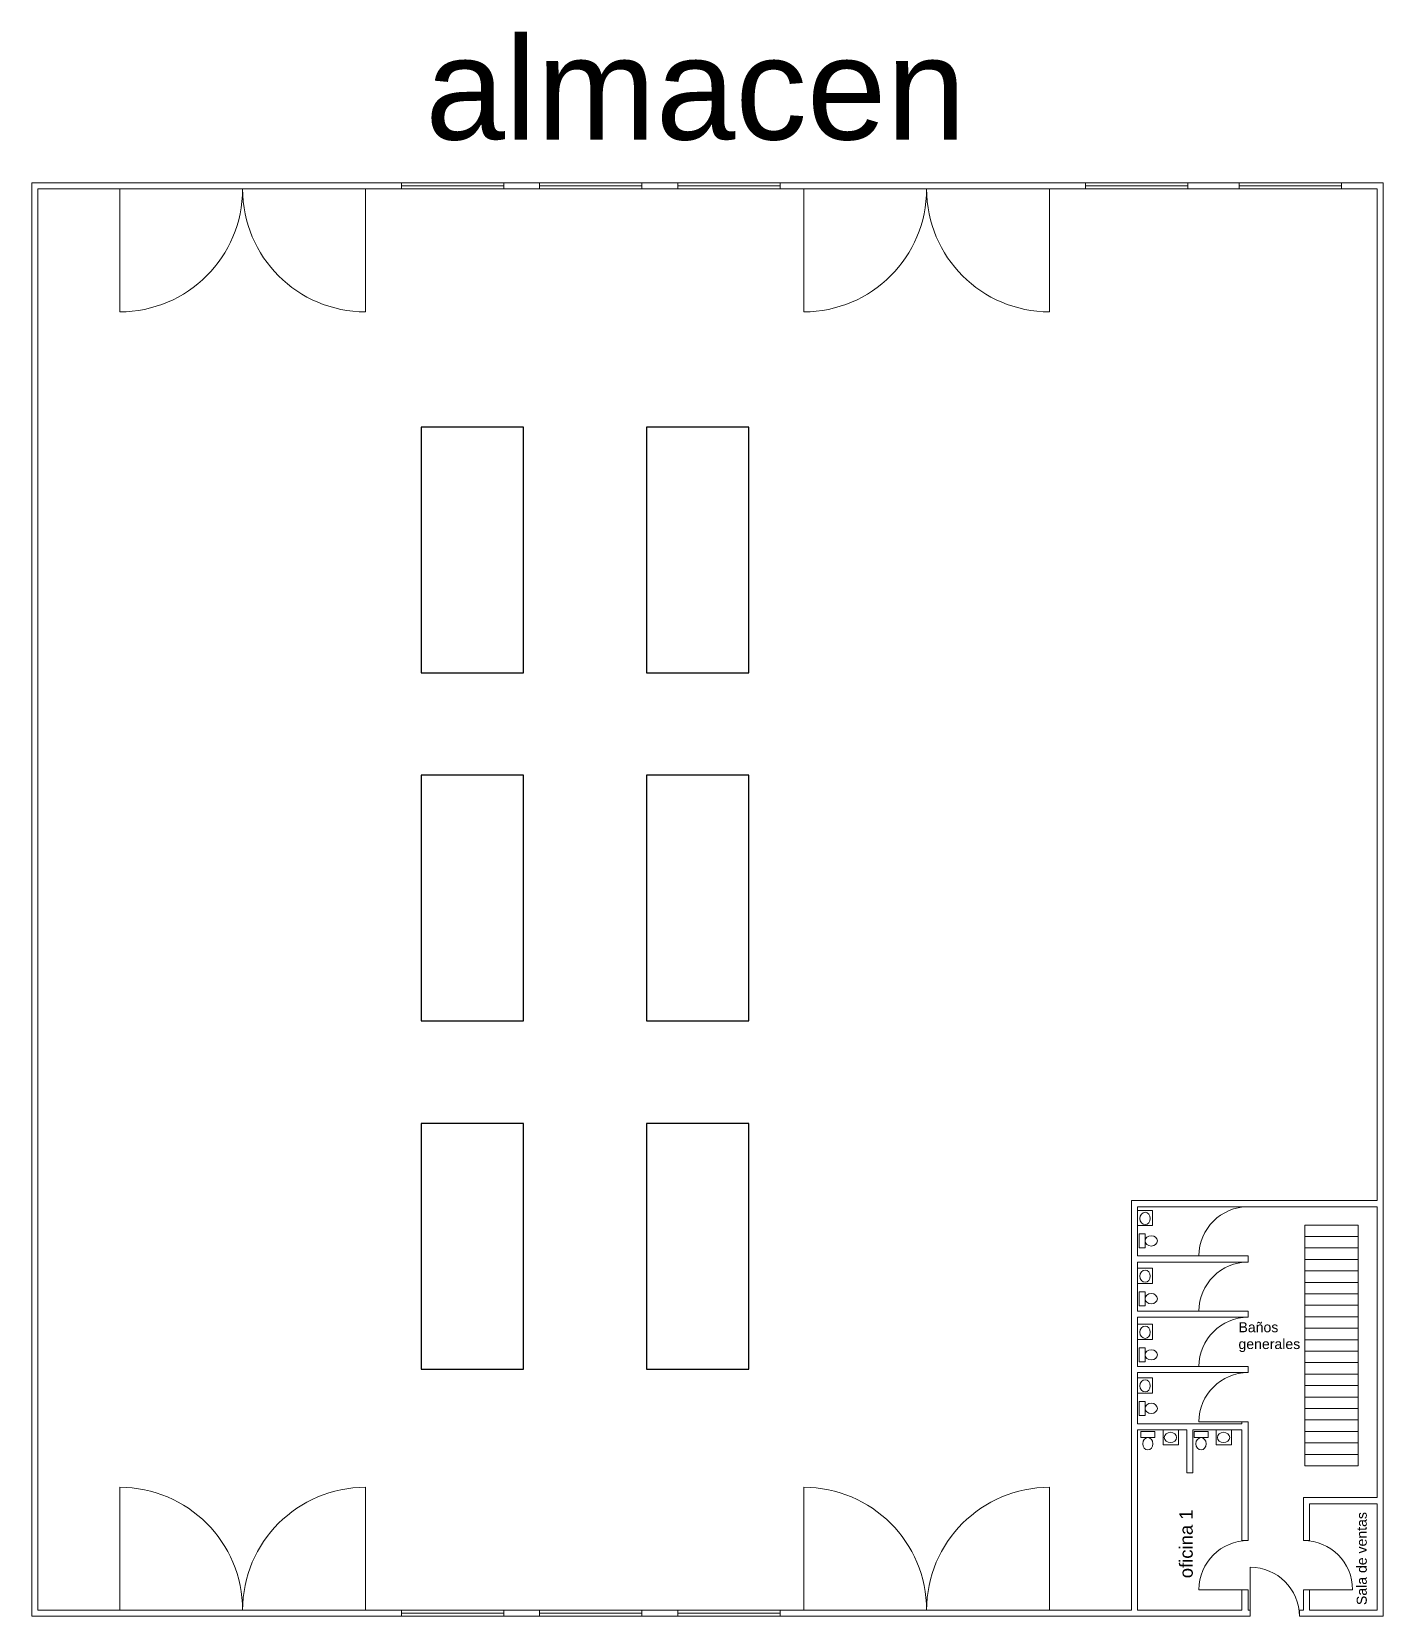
# Model space of a CAD drawing. Header units: millimetres. Extents: x -461 to 1315, y -154 to 152.
# Drawn here: x 560.15 to 593.15, y 26.58 to 65.27 of the extents above; entities that cross this region are included whole.
import ezdxf

# ---------------------------------------------------------------- set-up
doc = ezdxf.new("R2010")
doc.units = ezdxf.units.MM
for name, color, linetype, lineweight in [('A-AREA', 7, 'Continuous', 5), ('A-DOOR', 251, 'Continuous', 13), ('A-FURN', 46, 'Continuous', 13), ('A-GLAZ', 2, 'Continuous', 15), ('A-WALL', 253, 'Continuous', 15), ('C-SSWR', 3, 'Continuous', 13), ('S-STRS', 4, 'Continuous', 13)]:
    doc.layers.add(name, color=color, linetype=linetype, lineweight=lineweight)
doc.layers.add('C-TRAL', color=212, linetype='Continuous')
doc.styles.get("Standard").update_dxf_attribs({"font": 'arial.ttf'})

msp = doc.modelspace()

# ---------------------------------------------------------------- texts
at = {"layer": 'A-AREA', "insert": (569.766, 65.134), "char_height": 2.5, "attachment_point": 1}
msp.add_mtext_dynamic_manual_height_columns('\\pxt10;almacen', width=43.74055, gutter_width=12.5, heights=[0], dxfattribs=at)
at = {"layer": 'A-WALL', "insert": (589.618, 33.758), "char_height": 0.24578, "attachment_point": 1}
msp.add_mtext_dynamic_manual_height_columns('Baños generales', width=2.32677, gutter_width=1.229, heights=[0], dxfattribs=at)
at = {"layer": 'A-WALL', "attachment_point": 1, "rotation": 90}
for s, width, gutter_width, insert, char_height in [('oficina 1', 1.93173, 1.615, (588.178, 27.506), 0.3231), ('Sala de ventas', 2.32677, 1.229, (592.504, 26.851), 0.24578)]:
    msp.add_mtext_dynamic_manual_height_columns(s, width=width, gutter_width=gutter_width, heights=[0], dxfattribs=dict(at, insert=insert, char_height=char_height))

# ---------------------------------------------------------------- linework, layer by layer
at = {"layer": 'A-DOOR'}
for p, q in [((562.304, 61.427), (562.304, 58.427)), ((568.304, 61.427), (568.304, 58.427)), ((579.004, 61.427, 0.038), (579.004, 58.427, 0.038)), ((582.004, 61.427, 0.038), (582.004, 61.427, -2.962)), ((585.004, 61.427), (585.004, 58.427)), ((589.854, 35.377), (588.654, 35.377)), ((589.854, 34.027), (588.654, 34.027)), ((589.854, 32.677), (588.654, 32.677)), ((589.854, 31.327), (588.654, 31.327)), ((562.304, 26.727), (562.304, 29.727)), ((568.304, 26.727), (568.304, 29.727)), ((579.004, 26.727, 0.038), (579.004, 29.727, 0.038)), ((585.004, 26.727), (585.004, 29.727)), ((589.904, 26.577), (589.904, 27.777)), ((589.854, 27.227), (588.654, 27.227)), ((591.204, 27.227), (592.404, 27.227)), ((568.304, 26.727), (569.178, 26.727, 0.045))]:
    msp.add_line(p, q, dxfattribs=at)
for centre, radius, start, end in [((562.304, 61.427), 3, 270, 0), ((568.304, 61.427), 3, 180, 270), ((579.004, 61.427, 0.038), 3, 270, 0), ((585.004, 61.427), 3, 180, 270), ((589.854, 35.377), 1.2, 90, 180), ((589.854, 34.027), 1.2, 90, 180), ((589.854, 32.677), 1.2, 90, 180), ((589.854, 31.327), 1.2, 90, 180), ((562.304, 26.727), 3, 0, 90), ((568.304, 26.727), 3, 90, 180), ((579.004, 26.727, 0.038), 3, 0, 90), ((585.004, 26.727), 3, 90, 180), ((589.854, 27.227), 1.2, 90, 180), ((591.204, 27.227), 1.2, 0, 90), ((589.904, 26.577), 1.2, 0, 90)]:
    msp.add_arc(centre, radius, start, end, dxfattribs=at)
at = {"layer": 'A-FURN'}
for p, q in [((587.52, 36.487), (587.154, 36.487)), ((587.52, 36.115), (587.52, 36.487)), ((587.154, 36.115), (587.52, 36.115)), ((587.52, 35.077), (587.154, 35.077)), ((587.52, 34.704), (587.52, 35.077)), ((587.154, 34.704), (587.52, 34.704)), ((587.52, 33.706), (587.154, 33.706)), ((587.52, 33.334), (587.52, 33.706)), ((587.154, 33.334), (587.52, 33.334)), ((587.52, 32.399), (587.154, 32.399)), ((587.52, 32.026), (587.52, 32.399)), ((587.154, 32.026), (587.52, 32.026)), ((587.779, 31.127), (587.779, 30.761)), ((588.151, 30.761), (588.151, 31.127)), ((589.076, 31.127), (589.076, 30.761)), ((589.449, 30.761), (589.449, 31.127)), ((587.779, 30.761), (588.151, 30.761)), ((589.076, 30.761), (589.449, 30.761))]:
    msp.add_line(p, q, dxfattribs=at)
at = {"layer": 'A-GLAZ'}
for p, q in [((569.179, 61.577, 0), (569.179, 61.427, -0.023)), ((569.179, 61.577, 0), (571.679, 61.577, -0.023)), ((571.679, 61.577, -0.023), (571.679, 61.427, -0.023)), ((572.554, 61.577, 0), (572.554, 61.427, -0.023)), ((572.554, 61.577, 0), (575.054, 61.577, -0.023)), ((575.054, 61.577, -0.023), (575.054, 61.427, -0.023)), ((575.929, 61.577, -0.024), (575.929, 61.427, -0.047)), ((575.929, 61.577, -0.024), (578.429, 61.577, -0.047)), ((578.429, 61.577, -0.047), (578.429, 61.427, -0.047)), ((585.884, 61.427), (585.884, 61.577)), ((585.884, 61.577, -0.001), (588.384, 61.577, -0.024)), ((588.384, 61.577, -0.024), (588.384, 61.427, -0.024)), ((589.634, 61.427), (589.634, 61.577)), ((589.634, 61.577, -0.001), (592.134, 61.577, -0.024)), ((592.134, 61.577, -0.024), (592.134, 61.427, -0.024)), ((568.304, 61.427), (568.304, 61.427)), ((568.304, 61.427), (568.304, 61.427)), ((568.304, 61.427), (568.304, 61.427)), ((569.179, 61.502, -0.011), (571.679, 61.502, -0.011)), ((569.179, 61.427, -0.023), (571.679, 61.427, -0.023)), ((572.554, 61.502, -0.011), (575.054, 61.502, -0.011)), ((572.554, 61.427, -0.023), (575.054, 61.427, -0.023)), ((575.929, 61.502, -0.035), (578.429, 61.502, -0.035)), ((575.929, 61.427, -0.047), (578.429, 61.427, -0.047)), ((585.884, 61.502, -0.013), (588.384, 61.502, -0.013)), ((585.884, 61.427, -0.024), (588.384, 61.427, -0.024)), ((589.634, 61.502, -0.013), (592.134, 61.502, -0.013)), ((589.634, 61.427, -0.024), (592.134, 61.427, -0.024)), ((569.179, 26.727, 0.023), (569.179, 26.577)), ((569.179, 26.727, 0.023), (571.679, 26.727)), ((571.679, 26.727), (571.679, 26.577)), ((572.554, 26.727, 0.023), (572.554, 26.577)), ((572.554, 26.727, 0.023), (575.054, 26.727)), ((575.054, 26.727), (575.054, 26.577)), ((575.929, 26.727, -0.001), (575.929, 26.577, -0.024)), ((575.929, 26.727, -0.001), (578.429, 26.727, -0.024)), ((578.429, 26.727, -0.024), (578.429, 26.577, -0.024)), ((569.179, 26.652, 0.011), (571.679, 26.652, 0.011)), ((569.179, 26.577), (571.679, 26.577)), ((572.554, 26.652, 0.011), (575.054, 26.652, 0.011)), ((572.554, 26.577), (575.054, 26.577)), ((575.929, 26.652, -0.013), (578.429, 26.652, -0.013)), ((575.929, 26.577, -0.024), (578.429, 26.577, -0.024))]:
    msp.add_line(p, q, dxfattribs=at)
at = {"layer": 'A-WALL'}
for p, q in [((593.154, 61.577), (560.154, 61.577)), ((560.154, 61.577), (560.154, 26.577)), ((560.154, 61.577), (560.304, 61.577)), ((593.154, 26.577), (593.154, 61.577)), ((593.004, 61.427), (560.304, 61.427)), ((560.304, 61.427), (560.304, 26.727)), ((593.004, 36.727), (593.004, 61.427)), ((587.004, 26.727), (587.004, 36.727)), ((587.004, 36.727), (593.004, 36.727)), ((587.004, 36.727), (587.004, 36.577)), ((587.004, 36.727), (587.154, 36.727)), ((587.154, 36.577), (593.004, 36.577)), ((587.154, 36.577), (587.154, 35.377)), ((593.004, 29.477), (593.004, 36.577)), ((589.854, 35.377), (587.154, 35.377)), ((587.154, 35.227), (587.154, 34.027)), ((589.854, 35.227), (587.154, 35.227)), ((589.854, 35.227), (589.854, 35.377)), ((589.854, 34.027), (587.154, 34.027)), ((587.154, 33.877), (587.154, 32.677)), ((589.854, 33.877), (587.154, 33.877)), ((589.854, 33.877), (589.854, 34.027)), ((589.854, 32.677), (587.154, 32.677)), ((587.154, 32.527), (587.154, 31.727)), ((589.854, 32.527), (587.154, 32.527)), ((589.854, 32.527), (589.854, 32.677)), ((587.154, 32.452), (587.154, 32.427)), ((587.154, 31.577), (587.154, 31.727)), ((587.154, 31.577), (587.154, 31.277)), ((587.154, 31.277), (587.154, 31.577)), ((587.154, 31.577), (587.154, 31.277)), ((587.154, 31.277), (589.679, 31.277)), ((587.154, 31.127), (587.154, 28.877)), ((588.354, 31.127), (587.154, 31.127)), ((587.154, 26.727), (587.154, 31.127)), ((587.154, 31.127), (587.154, 30.227)), ((588.354, 30.377), (588.354, 31.127)), ((589.704, 31.127), (588.504, 31.127)), ((588.504, 30.377), (588.504, 31.127)), ((589.679, 31.277), (589.704, 31.277)), ((589.704, 31.277), (589.704, 31.327)), ((589.704, 31.327), (589.854, 31.327)), ((589.704, 31.302), (589.704, 31.327)), ((589.704, 31.127), (589.704, 30.227)), ((589.854, 30.227), (589.854, 31.327)), ((588.354, 30.377), (588.354, 30.227)), ((588.354, 30.227), (588.354, 30.077)), ((588.504, 30.377), (588.504, 30.227)), ((588.504, 30.227), (588.504, 30.077)), ((589.704, 28.427), (589.704, 30.227)), ((589.704, 30.227), (589.704, 28.427)), ((589.854, 30.227), (589.854, 28.427)), ((588.354, 30.077), (588.504, 30.077)), ((591.204, 29.327), (591.204, 29.477)), ((591.204, 29.477), (593.004, 29.477)), ((591.204, 29.477), (591.354, 29.477)), ((591.204, 29.027), (591.204, 29.327)), ((591.204, 29.027), (591.204, 28.427)), ((591.354, 29.327), (593.004, 29.327)), ((591.354, 28.727), (591.354, 29.327)), ((593.004, 28.877), (593.004, 29.327)), ((587.154, 28.727), (587.154, 26.727)), ((591.354, 28.727), (591.354, 28.427)), ((593.004, 28.727), (593.004, 28.877)), ((593.004, 26.727), (593.004, 28.727)), ((589.854, 28.427), (589.704, 28.427)), ((591.204, 28.427), (591.354, 28.427)), ((589.704, 26.727), (589.704, 27.227)), ((589.704, 27.227), (589.704, 26.727)), ((589.854, 27.227), (589.704, 27.227)), ((589.854, 27.227), (589.854, 26.727)), ((591.204, 26.727), (591.204, 27.227)), ((591.204, 27.227), (591.354, 27.227)), ((591.354, 27.227), (591.354, 26.727)), ((568.517, 26.727), (560.304, 26.727)), ((568.517, 26.727), (587.004, 26.727)), ((587.154, 26.727), (589.704, 26.727)), ((589.854, 26.727), (589.904, 26.727)), ((589.904, 26.727), (589.854, 26.727)), ((589.854, 26.727), (589.904, 26.727)), ((589.854, 26.727), (589.904, 26.727)), ((589.904, 26.727), (589.904, 26.577)), ((591.104, 26.727), (591.204, 26.727)), ((591.204, 26.727), (591.104, 26.727)), ((591.204, 26.727), (591.104, 26.727)), ((591.104, 26.727), (591.104, 26.577)), ((591.354, 26.727), (593.004, 26.727)), ((593.004, 26.727), (591.354, 26.727)), ((593.004, 26.727), (591.354, 26.727)), ((560.154, 26.577), (589.904, 26.577)), ((591.104, 26.577), (593.154, 26.577))]:
    msp.add_line(p, q, dxfattribs=at)
at = {"layer": 'C-SSWR'}
for points in [[(587.19, 35.571), (587.34, 35.571), (587.34, 35.914), (587.19, 35.914)], [(587.19, 34.161), (587.34, 34.161), (587.34, 34.503), (587.19, 34.503)], [(587.19, 32.79), (587.34, 32.79), (587.34, 33.133), (587.19, 33.133)], [(587.19, 31.482), (587.34, 31.482), (587.34, 31.825), (587.19, 31.825)], [(587.235, 31.091), (587.235, 30.941), (587.578, 30.941), (587.578, 31.091)], [(588.533, 31.091), (588.533, 30.941), (588.876, 30.941), (588.876, 31.091)]]:
    msp.add_lwpolyline(points, close=True, dxfattribs=at)
for centre, major_axis in [((587.337, 36.292), (0, 0.15)), ((587.49, 35.742), (-0.15, 0)), ((587.337, 34.882), (0, 0.15)), ((587.49, 34.332), (-0.15, 0)), ((587.337, 33.511), (0, 0.15)), ((587.49, 32.961), (-0.15, 0)), ((587.337, 32.204), (0, 0.15)), ((587.49, 31.654), (-0.15, 0)), ((587.956, 30.944), (0.15, 0)), ((589.254, 30.944), (0.15, 0)), ((587.406, 30.791), (0, 0.15)), ((588.704, 30.791), (0, 0.15))]:
    msp.add_ellipse(centre, major_axis=major_axis, ratio=0.833333, dxfattribs=at)
at = {"layer": 'C-TRAL'}
for p, q in [((572.165, 55.613, 0.046), (569.665, 55.613, 0.046)), ((569.665, 55.613, 0.046), (569.665, 49.613, 0.046)), ((572.165, 49.613, 0.046), (572.165, 55.613, 0.046)), ((577.665, 55.613, 0.046), (575.165, 55.613, 0.046)), ((575.165, 55.613, 0.046), (575.165, 49.613, 0.046)), ((577.665, 49.613, 0.046), (577.665, 55.613, 0.046)), ((569.665, 49.613, 0.046), (572.165, 49.613, 0.046)), ((575.165, 49.613, 0.046), (577.665, 49.613, 0.046)), ((572.165, 47.113, 0.023), (569.665, 47.113, 0.023)), ((569.665, 47.113, 0.023), (569.665, 41.113, 0.023)), ((572.165, 41.113, 0.023), (572.165, 47.113, 0.023)), ((577.665, 47.113, 0.023), (575.165, 47.113, 0.023)), ((575.165, 47.113, 0.023), (575.165, 41.113, 0.023)), ((577.665, 41.113, 0.023), (577.665, 47.113, 0.023)), ((569.665, 41.113, 0.023), (572.165, 41.113, 0.023)), ((575.165, 41.113, 0.023), (577.665, 41.113, 0.023)), ((572.165, 38.613), (569.665, 38.613)), ((569.665, 38.613), (569.665, 32.613)), ((572.165, 32.613), (572.165, 38.613)), ((577.665, 38.613), (575.165, 38.613)), ((575.165, 38.613), (575.165, 32.613)), ((577.665, 32.613), (577.665, 38.613)), ((569.665, 32.613), (572.165, 32.613)), ((575.165, 32.613), (577.665, 32.613))]:
    msp.add_line(p, q, dxfattribs=at)
at = {"layer": 'S-STRS'}
for p, q in [((592.538, 36.13), (591.238, 36.13)), ((591.238, 36.13), (591.238, 30.25)), ((592.538, 30.25), (592.538, 36.13)), ((591.238, 35.85), (592.538, 35.85)), ((592.538, 35.57), (591.238, 35.57)), ((591.238, 35.29), (592.538, 35.29)), ((592.538, 35.29), (592.538, 35.01)), ((592.538, 35.01), (591.238, 35.01)), ((591.238, 34.73), (592.538, 34.73)), ((592.538, 34.45), (591.238, 34.45)), ((591.238, 34.17), (592.538, 34.17)), ((592.538, 33.89), (591.238, 33.89)), ((591.238, 33.61), (592.538, 33.61)), ((592.538, 33.33), (591.238, 33.33)), ((591.238, 33.05), (592.538, 33.05)), ((592.538, 32.77), (591.238, 32.77)), ((591.238, 32.49), (592.538, 32.49)), ((592.538, 32.21), (591.238, 32.21)), ((591.238, 31.93), (592.538, 31.93)), ((592.538, 31.65), (591.238, 31.65)), ((591.238, 31.37), (592.538, 31.37)), ((592.538, 31.09), (591.238, 31.09)), ((591.238, 30.81), (592.538, 30.81)), ((592.538, 30.53), (591.238, 30.53)), ((591.238, 30.25), (592.538, 30.25))]:
    msp.add_line(p, q, dxfattribs=at)

msp.set_redraw_order([(e.dxf.handle, doc.entitydb.next_handle()) for e in msp.query("TEXT MTEXT ATTDEF DIMENSION ARC_DIMENSION")])  # texts and dimensions are drawn at this point

doc.saveas('drawing.dxf')
